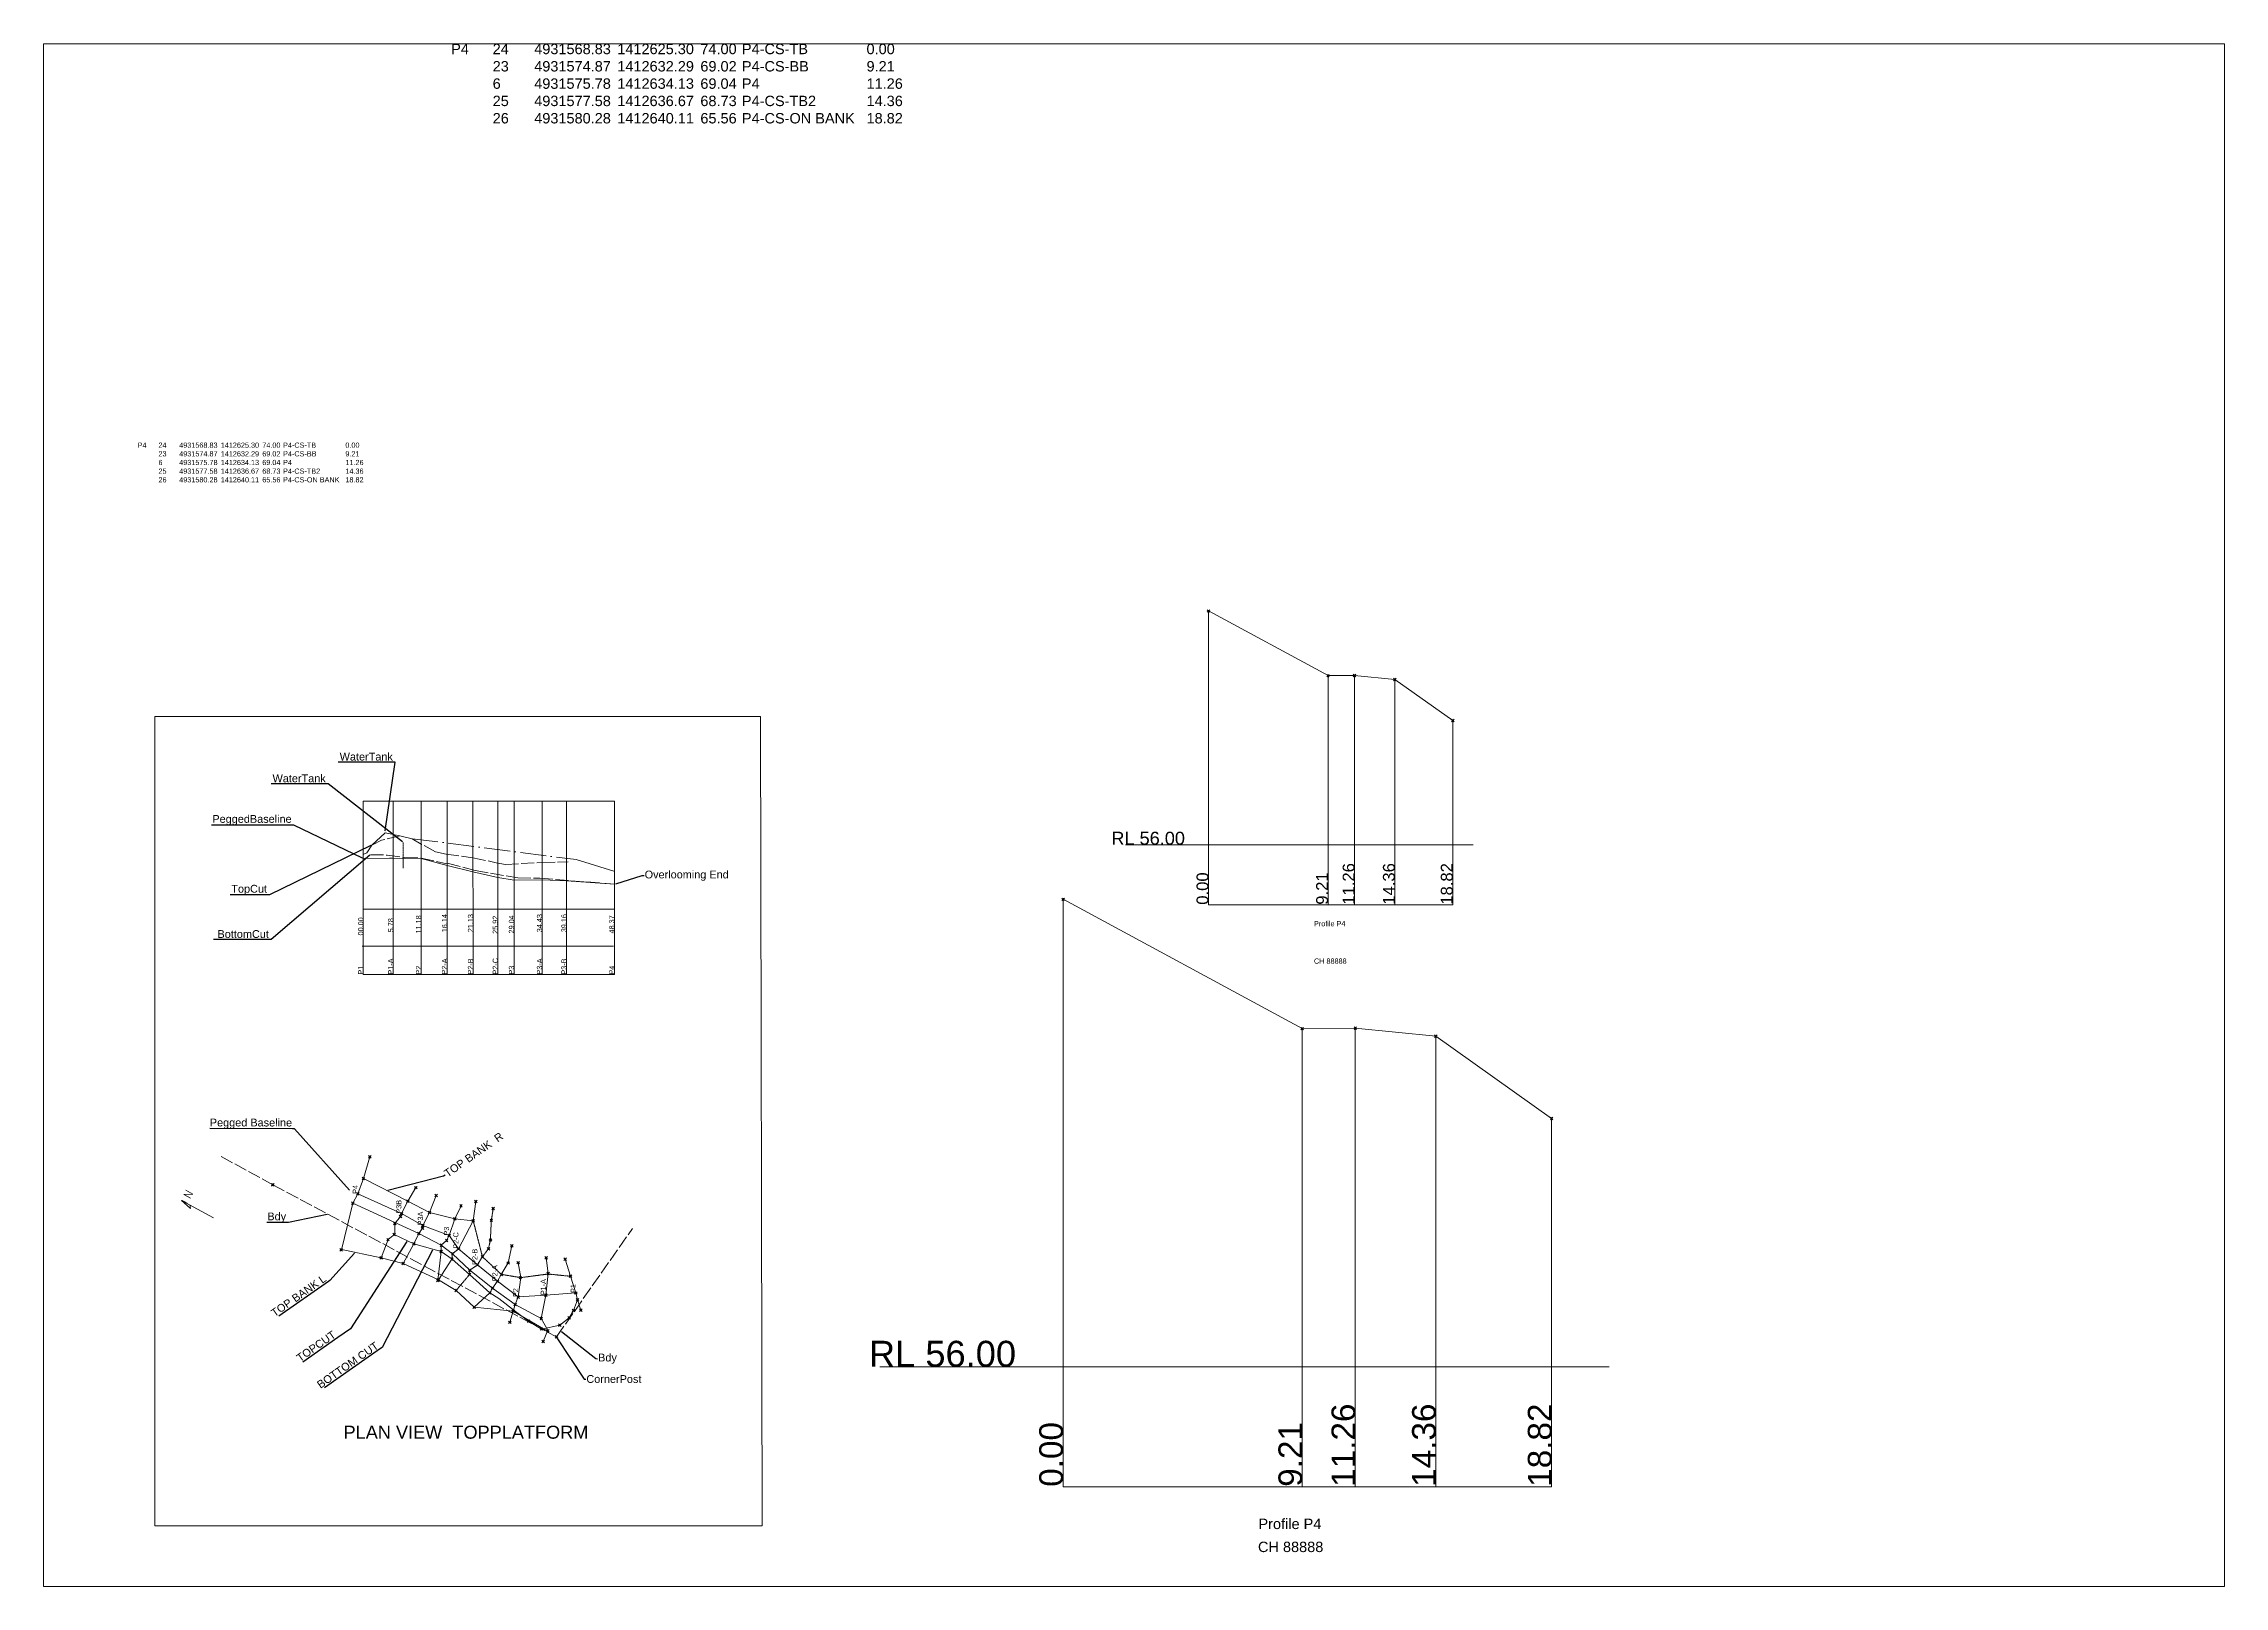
# Model space of a CAD drawing. Extents: x -31393 to 8567538, y -116403 to 8517995.
# Drawn here: x -3736 to 80264, y -2380 to 57026 of the extents above; entities that cross this region are included whole.
import ezdxf
from ezdxf import colors
from ezdxf.entities.mleader import LeaderData, LeaderLine
from ezdxf.math import Vec2, Vec3

# ---------------------------------------------------------------- set-up
doc = ezdxf.new("R2010")
doc.units = 0
doc.header["$MEASUREMENT"] = 0
doc.header["$PDMODE"] = 35
doc.header["$PDSIZE"] = 50
for name, pattern in [('ACAD_ISO02W100', [15, 12, -3]), ('DASHDOT2', [0.7, 0.5, -0.1, 0, -0.1]), ('DASHED', [0.6, 0.5, -0.1]), ('DASHED2', [0.3, 0.25, -0.05])]:
    doc.linetypes.add(name, pattern=pattern)
doc.layers.get('0').update_dxf_attribs({"linetype": 'CONTINUOUS'})
doc.layers.add('Boundary', color=7, linetype='CONTINUOUS')
doc.layers.add('VIEWPORTS', color=7, linetype='CONTINUOUS')
doc.styles.add('Annotative', font='txt.shx', dxfattribs={"height": 200})
doc.styles.add('MtXpl_arial_ttf_shx', font='arial.ttf.shx')
doc.styles.get("Standard").update_dxf_attribs({"font": 'arial.ttf', "height": 200})

msp = doc.modelspace()

# ---------------------------------------------------------------- texts
at = {"color": 7, "linetype": 'Continuous', "lineweight": 0, "style": 'MtXpl_arial_ttf_shx'}
for height, p in [(500, (37392.0001, 26178.26007)), (1000, (28052.77892, 6075.95194))]:
    msp.add_text('RL 56.00', height=height, dxfattribs=at).set_placement(p)
for s, height, p in [('11.26', 458.335, (46760.06042, 23867.64377)), ('14.36', 458.335, (48311.06042, 23867.64377)), ('18.82', 458.335, (50541.06042, 23867.64377)), ('0.00', 458.335, (41131.06042, 23867.64377)), ('9.21', 458.335, (45737.56042, 23867.64377)), ('11.26', 916.67, (46788.89956, 1454.71934)), ('14.36', 916.67, (49890.89956, 1454.71934)), ('18.82', 916.67, (54350.89956, 1454.71934)), ('0.00', 916.67, (35530.89956, 1454.71934)), ('9.21', 916.67, (44743.89956, 1454.71934))]:
    msp.add_text(s, height=height, rotation=90, dxfattribs=at).set_placement(p)
at = {"color": 7, "linetype": 'ACAD_ISO02W100', "lineweight": 0}
for s, p in [('P1               00.00', (8577.1504, 21177.8813)), ('P1-A             5.78', (9731.84443, 21177.8813)), ('P2                11.18', (10804.04963, 21177.8813)), ('P2-A             16.14', (11804.95793, 21177.8813)), ('P2-B             21.13', (12806.10947, 21177.8813)), ('P2-C            25.92', (13761.82572, 21177.8813)), ('P3                29.04', (14383.83858, 21177.8813)), ('P3-A             34.43', (15463.84043, 21177.8813)), ('P3-B             39.16', (16408.35936, 21177.8813)), ('P4                48.37', (18249.95975, 21177.8813))]:
    msp.add_text(s, height=200, rotation=90, dxfattribs=at).set_placement(p)
at = {"color": 7, "linetype": 'Continuous', "lineweight": 0, "ltscale": 1000, "style": 'Annotative'}
msp.add_text('N', height=300, rotation=61.3398071664, dxfattribs=at).set_placement((1898.53502, 12524.81529))
at = {"color": 7, "linetype": 'Continuous', "lineweight": 0}
for s, p in [('P4', (8370.31809, 12734.71915, -1974)), ('P3B', (10046.72556, 11972.38722, -1846)), ('P3A', (10876.00852, 11520.27465, -1808)), ('P3', (11882.56571, 11128.80736, -1820)), ('P2-C', (12242.5995, 10621.58387, -1716)), ('P2-B', (12973.1042, 10000.20567, -15782)), ('P2-A', (13746.53779, 9369.82127, -15782)), ('P1-A', (15611.9959, 8832.63785, -15782)), ('P1', (16764.1532, 8916.67094, -15782)), ('P2', (14542.25192, 8759.92044, -996))]:
    msp.add_text(s, height=200, rotation=90, dxfattribs=at).set_placement(p)
at = {"color": 7, "linetype": 'Continuous', "lineweight": 0, "attachment_point": 1}
for s, width, gutter_width, heights, insert, char_height in [('^IP4^I24^I4931568.83 ^I1412625.30 ^I74.00 ^IP4-CS-TB^I^I0.00 \\P^I^I23^I4931574.87 ^I1412632.29 ^I69.02 ^IP4-CS-BB^I^I9.21 \\P^I^I6^I4931575.78 ^I1412634.13 ^I69.04 ^IP4^I^I^I11.26 \\P^I^I25^I4931577.58 ^I1412636.67 ^I68.73 ^IP4-CS-TB2^I^I14.36 \\P^I^I26^I4931580.28 ^I1412640.11 ^I65.56 ^IP4-CS-ON BANK^I18.82 ', 20462.6466785, 5000, [0], (10361.74603, 57019.65804), 400), ('^IP4^I24^I4931568.83 ^I1412625.30 ^I74.00 ^IP4-CS-TB^I^I0.00 \\P^I^I23^I4931574.87 ^I1412632.29 ^I69.02 ^IP4-CS-BB^I^I9.21 \\P^I^I6^I4931575.78 ^I1412634.13 ^I69.04 ^IP4^I^I^I11.26 \\P^I^I25^I4931577.58 ^I1412636.67 ^I68.73 ^IP4-CS-TB2^I^I14.36 \\P^I^I26^I4931580.28 ^I1412640.11 ^I65.56 ^IP4-CS-ON BANK^I18.82 ', 11587.5779074, 2500, [0], (-912.1184, 41663.93974), 200), ('Profile P4', 4372.3006921, 6.25, [0], (45196.77061, 23237.54396), 200), ('CH 88888', 4372.3006921, 6.25, [0], (45196.77061, 21797.58912), 200), ('PLAN VIEW  TOPPLATFORM', 12013.2236481, 200, [40], (7817.53512, 3806.1018, -15782), 500), ('Profile P4', 8744.6013842, 12.5, [0], (43059.06435, 226.56776), 400), ('CH 88888', 8744.6013842, 12.5, [0], (43040.22115, -659.62273), 400)]:
    msp.add_mtext_dynamic_manual_height_columns(s, width=width, gutter_width=gutter_width, heights=heights, dxfattribs=dict(at, insert=insert, char_height=char_height))

# ---------------------------------------------------------------- linework, layer by layer
at = {"color": 7, "linetype": 'Continuous', "lineweight": 0}
for p, q in [((41131.06042, 35178.2598), (41131.06042, 23867.64377)), ((41131.06042, 35178.2598), (41131.06042, 23867.64377)), ((45737.56042, 32688.2598), (45737.56042, 23867.64377)), ((46760.06042, 32698.2598), (46760.06042, 23867.64377)), ((48311.06042, 32543.2598), (48311.06042, 23867.64377)), ((50541.06042, 30958.2598), (50541.06042, 23867.64377)), ((45737.56042, 30198.2598), (45737.56042, 23867.64377)), ((46760.06042, 30218.2598), (46760.06042, 23867.64377)), ((48311.06042, 29908.2598), (48311.06042, 23867.64377)), ((8576.6267, 27858.1466), (8577.1504, 21177.8813)), ((8576.6267, 27858.1466), (18249.95975, 27858.1466)), ((9731.84443, 27858.1466), (9731.84443, 21177.8813)), ((10804.04963, 27858.1466), (10804.04963, 21177.8813)), ((11804.95793, 27858.1466), (11804.95793, 21177.8813)), ((12802.79079, 27858.1466), (12806.10947, 21177.8813)), ((13761.82572, 27858.1466), (13761.82572, 21177.8813)), ((14383.83858, 27858.1466), (14383.83858, 21177.8813)), ((15463.84043, 27858.1466), (15463.84043, 21177.8813)), ((16408.35936, 27858.1466), (16408.35936, 21177.8813)), ((18249.95975, 27858.1466), (18249.95975, 21177.8813)), ((9418.35894, 26637.51785), (8900.6267, 26157.51785)), ((10460.4267, 26409.51785), (9988.8667, 26517.51785)), ((51331.72947, 26178.26007), (37933.86306, 26178.26007)), ((50541.06042, 23867.64377), (50541.06042, 26738.2598)), ((11763.96715, 25817.51785), (11361.0267, 25909.51785)), ((16780.6267, 25603.51785), (18234.51332, 25153.62675)), ((8577.96633, 23692.9834), (18251.29937, 23692.9834)), ((35530.89956, 24075.9514), (35530.89956, 1454.71934)), ((35530.89956, 24075.9514), (35530.89956, 1454.71934)), ((41131.06042, 23867.64377), (50541.06042, 23867.64377)), ((8536.39134, 22269.74659), (18209.72439, 22269.74659)), ((44743.89956, 19095.9514), (44743.89956, 1454.71934)), ((46788.89956, 19115.9514), (46788.89956, 1454.71934)), ((49890.89956, 18805.9514), (49890.89956, 1454.71934)), ((54350.89956, 15635.9514), (54350.89956, 1454.71934)), ((44743.89956, 14115.9514), (44743.89956, 1454.71934)), ((46788.89956, 14155.9514), (46788.89956, 1454.71934)), ((49890.89956, 13535.9514), (49890.89956, 1454.71934)), ((54350.89956, 1454.71934), (54350.89956, 7195.9514)), ((56565.79115, 6075.95194), (28472.71605, 6075.95194)), ((35530.89956, 1454.71934), (54350.89956, 1454.71934))]:
    msp.add_line(p, q, dxfattribs=at)
at = {"color": 7, "linetype": 'DASHED2', "lineweight": 0, "ltscale": 2000}
for p, q in [((10808.0267, 26203.51785), (10460.4267, 26409.51785)), ((11361.0267, 25909.51785), (10808.0267, 26203.51785))]:
    msp.add_line(p, q, dxfattribs=at)
at = {"color": 7, "linetype": 'Continuous', "lineweight": 0, "ltscale": 1000}
for p, q in [((8577.1504, 21177.8813), (18249.95975, 21177.8813)), ((10296.04021, 12449.70284, -1888), (8579.96832, 13320.98767, -2036)), ((11130.89103, 12021.021, -1866), (10296.04021, 12449.70284, -1888)), ((12102.03977, 11770.78488, -1884), (11130.89103, 12021.021, -1866)), ((12812.81458, 11697.14268, -1938), (12102.03977, 11770.78488, -1884))]:
    msp.add_line(p, q, dxfattribs=at)
for points in [[(-3735.80196, 57019.65804), (80264.19804, 57019.65804), (80264.19804, -2380.34196), (-3735.80196, -2380.34196)], [(543.04791, 31109.92579), (23882.60973, 31109.92579), (23941.37872, -54.55034), (543.04791, -54.55034)]]:
    msp.add_lwpolyline(points, close=True, dxfattribs=at)
at = {"color": 7, "linetype": 'Continuous', "lineweight": 0}
for points in [[(41131.06042, 35178.2598), (45737.56042, 32688.2598), (46760.06042, 32698.2598), (48311.06042, 32543.2598), (50541.06042, 30958.2598)], [(8576.6267, 25649.51785), (9581.65283, 25659.51785), (9731.84443, 25663.51785), (10804.04963, 25641.51785), (11804.95793, 25381.51785), (12802.79079, 25129.51785), (13761.82572, 24921.51785), (14383.83858, 24817.51785), (15463.84043, 24829.51785), (16408.35936, 24791.51785), (18249.95975, 24663.51785)], [(35530.89956, 24075.9514), (44743.89956, 19095.9514), (46788.89956, 19115.9514), (49890.89956, 18805.9514), (54350.89956, 15635.9514)]]:
    msp.add_lwpolyline(points, dxfattribs=at)
at = {"color": 7, "linetype": 'DASHED2', "lineweight": 0, "ltscale": 2000}
for points in [[(9988.8667, 26517.51785), (9274.4267, 26351.51785), (8900.6267, 26157.51785), (8710.6267, 25867.51785), (8576.6267, 25804.91785)], [(8852.79073, 25794.86426), (9492.6267, 25779.51785), (10176.0267, 25681.51785)], [(10176.0267, 25681.51785), (10808.00152, 25663.51785), (11797.73604, 25443.51785)], [(11763.96715, 25817.51785), (12802.79079, 25679.51785), (13692.78965, 25485.51785), (14057.71671, 25417.51785), (15463.8267, 25493.51785), (16464.32372, 25513.51785)], [(12892.70618, 25185.51785), (11856.3424, 25449.51785), (11797.83103, 25442.70232)], [(12892.70618, 25185.51785), (14528.52722, 24899.51785), (15379.43276, 24885.82843), (18271.76484, 24659.51785)]]:
    msp.add_lwpolyline(points, dxfattribs=at)
at = {"color": 7, "linetype": 'DASHDOT2', "lineweight": 0, "ltscale": 2000}
msp.add_lwpolyline([(9418.35894, 26637.51785), (9988.8667, 26517.51785), (10460.4267, 26409.51785), (16780.6267, 25603.51785)], dxfattribs=at)
at = {"color": 7, "linetype": 'Continuous', "lineweight": 0, "elevation": -15782}
for points in [[(7749.19634, 10629.65615), (8173.25582, 12374.56021), (8370.31809, 12734.71915), (8579.96832, 13320.98767), (8833.8258, 14157.94668)], [(16764.1532, 8916.67094), (15611.9959, 8832.63785), (14538.05161, 8763.66151), (13743.75234, 9370.31246), (12973.1042, 10000.20567), (12242.5995, 10621.58387), (12242.5995, 10621.58387), (11882.56571, 11128.80736), (10876.00852, 11520.27465), (10046.72556, 11972.38722), (8370.31809, 12734.71915)], [(9261.13069, 10269.92526), (9529.75133, 10970.72977), (9791.84521, 11181.10963), (9796.2516, 11594.36236), (10012.16827, 11857.85428), (10046.72556, 11972.38722), (10296.04021, 12449.70284), (10598.10757, 12973.72127)], [(10118.40244, 10049.82267), (10525.46575, 10810.93992), (10712.20082, 11210.25685), (10853.41066, 11416.55707), (10876.00852, 11520.27465), (11130.89103, 12021.021), (11386.24645, 12671.03147)], [(15434.33404, 7939.16135), (14424.97313, 8477.59849), (13549.62808, 9100.10555), (12676.07696, 9789.78985), (12019.62922, 10423.95731), (11583.10078, 10757.98563), (10712.20082, 11210.25685), (8173.25582, 12374.56021)], [(11445.47547, 9399.35424), (11578.70746, 10513.19859), (11583.10078, 10757.98563), (11788.70546, 10938.57), (11882.56571, 11128.80736), (12102.03977, 11770.78488), (12341.35671, 12272.84006)], [(11479.22426, 9427.86772), (11994.25809, 10223.07848), (12019.62922, 10423.95731), (12242.5995, 10621.58387), (12812.81458, 11697.14268), (12917.25538, 12444.13138)], [(13456.58547, 8922.64831), (12670.36263, 9627.08968), (11995.40522, 10221.44016), (11578.70746, 10513.19859), (10525.46575, 10810.93992), (9769.43431, 11165.40917)], [(15672.34601, 7446.02727), (14355.53513, 8214.12484), (12848.94845, 8367.78864), (12153.33967, 9016.04201), (11479.22426, 9427.86772), (10118.40244, 10049.82267), (9261.13069, 10269.92526), (7687.82895, 10599.44817)], [(12848.94845, 8367.78864), (13456.58547, 8922.64831), (13549.62808, 9100.10555), (13746.53779, 9369.82127), (13894.78602, 9632.32167), (14156.0662, 10071.62643), (14296.40054, 10728.99563)], [(14227.13282, 7787.28899), (14355.53513, 8214.12484), (14424.97313, 8477.59849), (14538.05161, 8763.66151), (14646.25634, 9508.66844), (14538.64607, 10083.1434)], [(15510.63321, 7052.59807), (15687.36338, 7482.56286), (15434.33404, 7939.16135), (15611.9959, 8832.63785), (15695.61754, 9665.15177), (15626.23465, 10273.34089)], [(16952.98704, 8252.95279), (16833.49346, 8650.26537), (16764.1532, 8916.67094), (16560.24803, 9560.07026), (16352.08079, 10220.01753)]]:
    msp.add_lwpolyline(points, dxfattribs=at)
at = {"color": 7, "linetype": 'Continuous', "lineweight": 0}
msp.add_polyline3d([(13456.58547, 8922.64831, -820), (13801.01714, 8709.69098, -728), (14443.84885, 8210.0397, -434), (14946.41349, 7827.02955, -228), (15438.15365, 7529.21817, -120), (16148.7363, 7682.50319, -286), (16503.10173, 7957.48163, -480), (16672.48338, 8242.10393, -610), (16826.28424, 8650.10062, -846)], dxfattribs=at)
for p in [(41131.06042, 35178.2598), (41131.06042, 35178.2598), (45737.56042, 32688.2598), (46760.06042, 32698.2598), (48311.06042, 32543.2598), (50541.06042, 30958.2598), (35530.89956, 24075.9514), (35530.89956, 24075.9514), (44743.89956, 19095.9514), (46788.89956, 19115.9514), (49890.89956, 18805.9514), (54350.89956, 15635.9514), (8833.8258, 14157.94668, -2670), (8370.31809, 12734.71915, -1974), (8579.96832, 13320.98767, -2036), (10598.10757, 12973.72127, -2314), (11386.24645, 12671.03147, -2320), (8173.25582, 12374.56021, -1978), (10012.16827, 11857.85428, -1854), (10046.72556, 11972.38722, -1846), (10296.04021, 12449.70284, -1888), (11130.89103, 12021.021, -1866), (12102.03977, 11770.78488, -1884), (12341.35671, 12272.84006, -2296), (12812.81458, 11697.14268, -1938), (12917.25538, 12444.13138, -2422), (13509.32351, 11713.61422, -2022), (13583.81685, 12168.62492, -2316), (9529.75133, 10970.72977, -1124), (9769.43431, 11165.40917, -1240), (9796.2516, 11594.36236, -1858), (10712.20082, 11210.25685, -1790), (10853.41066, 11416.55707, -1782), (10876.00852, 11520.27465, -1808), (11788.70546, 10938.57, -1778), (11882.56571, 11128.80736, -1820), (13473.37182, 10955.98404, -1954), (7720.93559, 10583.17125, -982), (9261.13069, 10269.92526, -684), (10118.40244, 10049.82267, -632), (10525.46575, 10810.93992, -1144), (11578.70746, 10513.19859, -1220), (11583.10078, 10757.98563, -1738), (11994.25809, 10223.07848, -1152), (11995.40522, 10221.44016, -1154), (12019.62922, 10423.95731, -1650), (12242.27305, 10611.5892, -1702), (12242.5995, 10621.58387, -1716), (13167.38711, 10312.02958, -1514), (13397.38968, 10614.68254, -1644), (14156.0662, 10071.62643, -1376), (14296.40054, 10728.99563, -1758), (14538.64607, 10083.1434, -1344), (15626.23465, 10273.34089, -1072), (16352.08079, 10220.01753, -1380), (11445.47547, 9399.35424, -532), (11479.22426, 9427.86772, -544), (12670.36263, 9627.08968, -958), (12676.07696, 9789.78985, -1452), (12973.1042, 10000.20567, -1508), (13743.75234, 9370.31246, -1278), (13746.53779, 9369.82127, -1256), (13894.78602, 9632.32167, -1188), (14627.85051, 9505.92372, -1036), (15695.61754, 9665.15177, -1022), (16560.24803, 9560.07026, -1078), (16560.24803, 9560.07026, -1078), (12153.33967, 9016.04201, -486), (12848.94845, 8367.78864, -306), (13456.58547, 8922.64831, -820), (13549.62808, 9100.10555, -1194), (14424.97313, 8477.59849, -974), (14542.25192, 8759.92044, -996), (15611.9959, 8832.63785, -974), (16764.1532, 8916.67094, -988), (16833.49346, 8650.26537, -834), (14227.13282, 7787.28899, -198), (14355.53513, 8214.12484, -438), (14946.41349, 7827.02955, -228), (15434.33404, 7939.16135, -904), (15438.15365, 7529.21817, -120), (16148.7363, 7682.50319, -286), (16503.10173, 7957.48163, -480), (16672.48338, 8242.10393, -610), (16952.98704, 8252.95279, -626), (15510.63321, 7052.59807, 86), (15682.78509, 7458.79474, -118)]:
    msp.add_point(p, dxfattribs=at)
at = {"layer": 'Boundary', "color": 7, "linetype": 'DASHED', "lineweight": 0, "ltscale": 1000, "elevation": -15782}
msp.add_lwpolyline([(3100.43044, 14172.10244), (5095.08332, 13086.10512), (16018.94491, 7226.6172), (18942.66295, 11394.47717)], dxfattribs=at)
at = {"layer": 'Boundary', "color": 7, "linetype": 'Continuous', "lineweight": 0}
for p in [(5092.62523, 13089.26705, -15782), (5095.08332, 13086.10512, -15782), (16018.45372, 7223.83175, -15782)]:
    msp.add_point(p, dxfattribs=at)
at = {"layer": 'VIEWPORTS', "color": 7, "linetype": 'ACAD_ISO02W100', "lineweight": 0}
for p, q in [((10118.88082, 26268.06042), (10118.88082, 25280.37043)), ((1577.6463, 12482.87584), (1803.65214, 12359.34526)), ((1803.65214, 12359.34526), (1577.6463, 12482.87584))]:
    msp.add_line(p, q, dxfattribs=at)
at = {"layer": 'VIEWPORTS', "color": 7, "lineweight": 0}
for p, q in [((1577.6463, 12482.87584), (1927.67927, 12172.51357)), ((1927.67927, 12172.51357), (1901.5515, 12305.8353))]:
    msp.add_line(p, q, dxfattribs=at)
msp.add_lwpolyline([(1577.6463, 12482.87584), (2802.06465, 11813.63162)], dxfattribs=at)
at = {"layer": 'VIEWPORTS', "color": 7, "linetype": 'ACAD_ISO02W100', "lineweight": 0}
for points, elevation in [([(12153.33967, 9016.04201), (12670.36263, 9627.08968), (12676.07696, 9789.78985), (12973.1042, 10000.20567), (13167.38711, 10312.02958), (13397.38968, 10614.68254), (13473.37182, 10955.98404), (13509.32351, 11713.61422), (13583.81685, 12168.62492)], -486), ([(13894.78602, 9632.32167), (13167.38711, 10312.02958), (12812.81458, 11697.14268)], -978), ([(16560.24803, 9560.07026), (15693.80433, 9647.09996), (14646.25634, 9508.66844), (13894.78602, 9632.32167)], -1078)]:
    msp.add_lwpolyline(points, dxfattribs=dict(at, elevation=elevation))

msp.set_redraw_order([(e.dxf.handle, doc.entitydb.next_handle()) for e in msp.query("TEXT MTEXT ATTDEF DIMENSION ARC_DIMENSION")])  # texts and dimensions are drawn at this point

# ---------------------------------------------------------------- leaders
at = {"color": 7, "linetype": 'Continuous', "lineweight": 0, "ltscale": 1000}
ml = msp.add_multileader_mtext('Standard', dxfattribs=at)
ml.set_content('WaterTank', color=7, style='MtXpl_arial_ttf_shx')
ml.set_leader_properties()
ml.build(insert=Vec2(0, 0))
ml.multileader.update_dxf_attribs({"text_right_attachment_type": 6, "dogleg_length": 72, "arrow_head_size": 36})
ctx = ml.context
ctx.base_point, ctx.char_height, ctx.arrow_head_size, ctx.landing_gap_size, ctx.plane_origin = Vec3(7679.42132, 29568.25306), 300, 36, 18, Vec3(10817.21525, 27890.43463)
ctx.right_attachment, ctx.text_align_type = 6, 2
notes = []
notes.append((ctx, [(0, (1, 1, 0), (9806.9984, 29360.70872), (-1, 0), 72, [(0, [(9416.843, 26683.68635)], 0, [])])]))
ctx.mtext.insert, ctx.mtext.alignment, ctx.mtext.flow_direction = Vec3(9716.9984, 29720.70872), 3, 5
ml = msp.add_multileader_mtext('Standard', dxfattribs=at)
ml.set_content('WaterTank', color=7, style='MtXpl_arial_ttf_shx')
ml.set_leader_properties()
ml.build(insert=Vec2(0, 0))
ml.multileader.update_dxf_attribs({"text_right_attachment_type": 6, "dogleg_length": 72, "arrow_head_size": 36})
ctx = ml.context
ctx.base_point, ctx.char_height, ctx.arrow_head_size, ctx.landing_gap_size, ctx.plane_origin = Vec3(5093.33927, 28732.00354), 300, 36, 18, Vec3(8231.13321, 27054.18511)
ctx.right_attachment, ctx.text_align_type = 6, 2
notes.append((ctx, [(0, (1, 1, 0), (7220.91635, 28524.45921), (-1, 0), 72, [(0, [(10118.88082, 26268.06042)], 0, [])])]))
ctx.mtext.insert, ctx.mtext.alignment, ctx.mtext.flow_direction = Vec3(7130.91635, 28884.45921), 3, 5
ml = msp.add_multileader_mtext('Standard', dxfattribs=at)
ml.set_content('PeggedBaseline', color=7, style='MtXpl_arial_ttf_shx')
ml.set_leader_properties()
ml.build(insert=Vec2(0, 0))
ml.multileader.update_dxf_attribs({"text_right_attachment_type": 6, "dogleg_length": 72, "arrow_head_size": 36})
ctx = ml.context
ctx.base_point, ctx.char_height, ctx.arrow_head_size, ctx.landing_gap_size, ctx.plane_origin = Vec3(2774.78741, 27127.79933), 300, 36, 18, Vec3(8175.57, 25927.42846)
ctx.right_attachment, ctx.text_align_type = 6, 2
notes.append((ctx, [(0, (1, 1, 0), (5907.13939, 26934.31365), (-1, 0), 72, [(0, [(8576.6267, 25649.51785)], 0, [])])]))
ctx.mtext.insert, ctx.mtext.alignment, ctx.mtext.flow_direction = Vec3(5817.13939, 27321.285), 3, 5
ml = msp.add_multileader_mtext('Standard', dxfattribs=at)
ml.set_content('TopCut', color=7, style='MtXpl_arial_ttf_shx')
ml.set_leader_properties()
ml.build(insert=Vec2(0, 0))
ml.multileader.update_dxf_attribs({"text_right_attachment_type": 6, "dogleg_length": 72, "arrow_head_size": 36})
ctx = ml.context
ctx.base_point, ctx.char_height, ctx.arrow_head_size, ctx.landing_gap_size, ctx.plane_origin = Vec3(3510.43062, 24440.41871), 300, 36, 18, Vec3(7945.48951, 23322.59652)
ctx.right_attachment, ctx.text_align_type = 6, 2
notes.append((ctx, [(0, (1, 1, 0), (4958.81261, 24248.77479), (-1, 0), 72, [(0, [(8900.6267, 26157.51785)], 0, [])])]))
ctx.mtext.insert, ctx.mtext.alignment, ctx.mtext.flow_direction = Vec3(4868.81261, 24632.06264), 3, 5
ml = msp.add_multileader_mtext('Standard', dxfattribs=at)
ml.set_content('BottomCut', color=7, style='MtXpl_arial_ttf_shx')
ml.set_leader_properties()
ml.build(insert=Vec2(0, 0))
ml.multileader.update_dxf_attribs({"text_right_attachment_type": 6, "dogleg_length": 72, "arrow_head_size": 36})
ctx = ml.context
ctx.base_point, ctx.char_height, ctx.arrow_head_size, ctx.landing_gap_size, ctx.plane_origin = Vec3(2943.60515, 22736.69823), 300, 36, 18, Vec3(8006.56135, 24900.78422)
ctx.right_attachment, ctx.text_align_type = 6, 2
notes.append((ctx, [(0, (1, 1, 0), (5031.48236, 22529.25622), (-1, 0), 72, [(0, [(8852.79073, 25794.86426)], 0, [])])]))
ctx.mtext.insert, ctx.mtext.alignment, ctx.mtext.flow_direction = Vec3(4941.48236, 22889.25622), 3, 5
ml = msp.add_multileader_mtext('Standard', dxfattribs=at)
ml.set_content('Overlooming End', color=7, style='MtXpl_arial_ttf_shx')
ml.set_leader_properties()
ml.build(insert=Vec2(0, 0))
ml.multileader.update_dxf_attribs({"text_right_attachment_type": 6, "dogleg_length": 72, "arrow_head_size": 36})
ctx = ml.context
ctx.base_point, ctx.char_height, ctx.arrow_head_size, ctx.landing_gap_size, ctx.plane_origin = Vec3(19397.44601, 24987.68842), 300, 36, 18, Vec3(23683.8912, 27349.56754)
ctx.right_attachment = 6
notes.append((ctx, [(1, (1, 1, 0), (19325.44601, 24987.68842), (1, 0), 72, [(0, [(18271.76484, 24659.51785)], 0, [])])]))
ctx.mtext.insert, ctx.mtext.flow_direction = Vec3(19415.44601, 25181.17409), 5
ml = msp.add_multileader_mtext('Standard', dxfattribs=at)
ml.set_content('Pegged Baseline', color=7, style='MtXpl_arial_ttf_shx')
ml.set_leader_properties()
ml.build(insert=Vec2(0, 0))
ml.multileader.update_dxf_attribs({"text_right_attachment_type": 6, "dogleg_length": 0.36, "arrow_head_size": 36})
ctx = ml.context
ctx.base_point, ctx.char_height, ctx.arrow_head_size, ctx.landing_gap_size, ctx.plane_origin, ctx.plane_x_axis, ctx.plane_y_axis = Vec3(2675.86292, 15438.89115, -15782), 300, 36, 18, Vec3(7299.36287, 15567.65936, -15782), Vec3(0.9999989873, -0.0014231584), Vec3(0.0014231584, 0.9999989873)
ctx.right_attachment, ctx.text_align_type = 6, 2
notes.append((ctx, [(0, (1, 1, 0), (5924.37554, 15240.78213, -15782), (-0.9999989873, 0.0014231584), 72, [(0, [(8065.45645, 12850.26595, -15782)], 0, [])])]))
ctx.mtext.insert, ctx.mtext.text_direction, ctx.mtext.rotation, ctx.mtext.alignment, ctx.mtext.flow_direction = Vec3(5834.92635, 15627.88117, -15782), Vec3(0.9999989873, -0.0014231584), 6.2817621483, 3, 5
ml = msp.add_multileader_mtext('Standard', dxfattribs=at)
ml.set_content('TOP BANK  R', color=7, style='MtXpl_arial_ttf_shx')
ml.set_leader_properties()
ml.build(insert=Vec2(0, 0))
ml.multileader.update_dxf_attribs({"text_right_attachment_type": 6, "dogleg_length": 72, "arrow_head_size": 36})
ctx = ml.context
ctx.base_point, ctx.char_height, ctx.arrow_head_size, ctx.landing_gap_size, ctx.plane_origin, ctx.plane_x_axis, ctx.plane_y_axis = Vec3(11726.86381, 13469.90328, -15782), 300, 36, 18, Vec3(12446.70921, 17666.78021, -15782), Vec3(0.8191603711, 0.5735645443), Vec3(-0.5735645443, 0.8191603711)
ctx.right_attachment = 6
notes.append((ctx, [(1, (1, 1, 0), (11667.88426, 13428.60663, -15782), (0.8191603711, 0.5735645443), 72, [(0, [(9486.0051, 12860.97425, -15782)], 0, [])])]))
ctx.mtext.insert, ctx.mtext.text_direction, ctx.mtext.rotation, ctx.mtext.flow_direction = Vec3(11654.10685, 13605.19689, -15782), Vec3(0.8191603711, 0.5735645443), 0.6108507208, 5
ml = msp.add_multileader_mtext('Standard', dxfattribs=at)
ml.set_content('Bdy', color=7, style='MtXpl_arial_ttf_shx')
ml.set_leader_properties()
ml.build(insert=Vec2(0, 0))
ml.multileader.update_dxf_attribs({"text_right_attachment_type": 6, "dogleg_length": 72, "arrow_head_size": 36})
ctx = ml.context
ctx.base_point, ctx.char_height, ctx.arrow_head_size, ctx.landing_gap_size, ctx.plane_origin, ctx.plane_x_axis, ctx.plane_y_axis = Vec3(4857.25693, 11821.76423, -15782), 300, 36, 18, Vec3(7222.82465, 11944.79858, -15782), Vec3(0.9999989873, -0.0014231584), Vec3(0.0014231584, 0.9999989873)
ctx.right_attachment, ctx.text_align_type = 6, 2
notes.append((ctx, [(0, (1, 1, 0), (5694.516, 11626.47289, -15782), (-0.9999989873, 0.0014231584), 72, [(0, [(7222.82465, 11944.79858, -15782)], 0, [])])]))
ctx.mtext.insert, ctx.mtext.text_direction, ctx.mtext.rotation, ctx.mtext.alignment, ctx.mtext.flow_direction = Vec3(5605.06856, 12014.79976, -15782), Vec3(0.9999989873, -0.0014231584), 6.2817621483, 3, 5
ml = msp.add_multileader_mtext('Standard', dxfattribs=at)
ml.set_content('TOPCUT', color=7, style='MtXpl_arial_ttf_shx')
ml.set_leader_properties()
ml.build(insert=Vec2(0, 0))
ml.multileader.update_dxf_attribs({"text_right_attachment_type": 6, "dogleg_length": 72, "arrow_head_size": 36})
ctx = ml.context
ctx.base_point, ctx.char_height, ctx.arrow_head_size, ctx.landing_gap_size, ctx.plane_origin, ctx.plane_x_axis, ctx.plane_y_axis = Vec3(6049.99543, 6369.4699, -15782), 300, 36, 18, Vec3(10277.80694, 10927.05603, -15782), Vec3(0.8191603711, 0.5735645443), Vec3(-0.5735645443, 0.8191603711)
ctx.right_attachment, ctx.text_align_type = 6, 2
notes.append((ctx, [(0, (1, 1, 0), (8086.23999, 7542.10717, -15782), (-0.8191603711, -0.5735645443), 594.43031, [(0, [(10277.80694, 10927.05603, -15782)], 0, [])])]))
ctx.mtext.insert, ctx.mtext.text_direction, ctx.mtext.rotation, ctx.mtext.width, ctx.mtext.defined_height, ctx.mtext.alignment, ctx.mtext.flow_direction = Vec3(7378.07812, 7485.7366, -15782), Vec3(0.8191603711, 0.5735645443), 0.6108507208, 1646.0299886, 730.53127, 3, 5
ml = msp.add_multileader_mtext('Standard', dxfattribs=at)
ml.set_content('TOP BANK L', color=7, style='MtXpl_arial_ttf_shx')
ml.set_leader_properties()
ml.build(insert=Vec2(0, 0))
ml.multileader.update_dxf_attribs({"text_right_attachment_type": 6, "dogleg_length": 72, "arrow_head_size": 36})
ctx = ml.context
ctx.base_point, ctx.char_height, ctx.arrow_head_size, ctx.landing_gap_size, ctx.plane_origin, ctx.plane_x_axis, ctx.plane_y_axis = Vec3(5114.20358, 8130.95581, -15782), 300, 36, 18, Vec3(8268.29114, 10477.87226, -15782), Vec3(0.8191603711, 0.5735645443), Vec3(-0.5735645443, 0.8191603711)
ctx.right_attachment, ctx.text_align_type = 6, 2
notes.append((ctx, [(0, (1, 1, 0), (7290.32128, 9401.40538, -15782), (-0.8191603711, -0.5735645443), 72, [(0, [(8268.29114, 10477.87226, -15782)], 0, [])])]))
ctx.mtext.insert, ctx.mtext.text_direction, ctx.mtext.rotation, ctx.mtext.alignment, ctx.mtext.flow_direction = Vec3(7010.11361, 9644.68231, -15782), Vec3(0.8191603711, 0.5735645443), 0.6108507208, 3, 5
ml = msp.add_multileader_mtext('Standard', dxfattribs=at)
ml.set_content('BOTTOM CUT', color=7, style='MtXpl_arial_ttf_shx')
ml.set_leader_properties()
ml.build(insert=Vec2(0, 0))
ml.multileader.update_dxf_attribs({"text_right_attachment_type": 6, "dogleg_length": 72, "arrow_head_size": 36})
ctx = ml.context
ctx.base_point, ctx.char_height, ctx.arrow_head_size, ctx.landing_gap_size, ctx.plane_origin, ctx.plane_x_axis, ctx.plane_y_axis = Vec3(6810.38616, 5322.25111, -15782), 300, 36, 18, Vec3(10546.95645, 8837.20681, -15782), Vec3(0.8191603711, 0.5735645443), Vec3(-0.5735645443, 0.8191603711)
ctx.right_attachment, ctx.text_align_type = 6, 2
notes.append((ctx, [(0, (1, 1, 0), (9304.61019, 6815.55916, -15782), (-0.8191603711, -0.5735645443), 72, [(0, [(11257.95583, 10603.872, -15782)], 0, [])])]))
ctx.mtext.insert, ctx.mtext.text_direction, ctx.mtext.rotation, ctx.mtext.alignment, ctx.mtext.flow_direction = Vec3(9024.40252, 7058.83608, -15782), Vec3(0.8191603711, 0.5735645443), 0.6108507208, 3, 5
ml = msp.add_multileader_mtext('Standard', dxfattribs=at)
ml.set_content('CornerPost', color=7, style='MtXpl_arial_ttf_shx')
ml.set_leader_properties()
ml.build(insert=Vec2(0, 0))
ml.multileader.update_dxf_attribs({"text_right_attachment_type": 6, "dogleg_length": 72, "arrow_head_size": 36})
ctx = ml.context
ctx.base_point, ctx.char_height, ctx.arrow_head_size, ctx.landing_gap_size, ctx.plane_origin, ctx.plane_x_axis, ctx.plane_y_axis = Vec3(17153.02108, 5603.2157, -15782), 300, 36, 18, Vec3(20066.48049, 8602.96923, -15782), Vec3(0.9999989873, -0.0014231584), Vec3(0.0014231584, 0.9999989873)
ctx.right_attachment = 6
notes.append((ctx, [(1, (1, 1, 0), (17081.02115, 5603.31817, -15782), (0.9999989873, -0.0014231584), 72, [(0, [(16018.45372, 7223.83175, -15782)], 0, [])])]))
ctx.mtext.insert, ctx.mtext.text_direction, ctx.mtext.rotation, ctx.mtext.flow_direction = Vec3(17171.23817, 5755.74791, -15782), Vec3(0.9999989873, -0.0014231584), 6.2817621483, 5
ml = msp.add_multileader_mtext('Standard', dxfattribs=at)
ml.set_content('Bdy', color=7, style='MtXpl_arial_ttf_shx')
ml.set_leader_properties()
ml.build(insert=Vec2(0, 0))
ml.multileader.update_dxf_attribs({"text_right_attachment_type": 6, "dogleg_length": 72, "arrow_head_size": 36})
ctx = ml.context
ctx.base_point, ctx.char_height, ctx.arrow_head_size, ctx.landing_gap_size, ctx.plane_origin, ctx.plane_x_axis, ctx.plane_y_axis = Vec3(17605.20262, 6387.80699, -15782), 300, 36, 18, Vec3(20185.01783, 9052.36527, -15782), Vec3(0.9999989873, -0.0014231584), Vec3(0.0014231584, 0.9999989873)
ctx.right_attachment = 6
notes.append((ctx, [(1, (1, 1, 0), (17533.2027, 6387.90946, -15782), (0.9999989873, -0.0014231584), 72, [(0, [(16183.99945, 7461.90807, -15782)], 0, [])])]))
ctx.mtext.insert, ctx.mtext.text_direction, ctx.mtext.rotation, ctx.mtext.flow_direction = Vec3(17623.47884, 6581.88077, -15782), Vec3(0.9999989873, -0.0014231584), 6.2817621483, 5
for ctx, leaders in notes:
    for number, flags, end, landing, length, lines in leaders:
        leader = LeaderData()
        leader.index, (leader.has_last_leader_line, leader.has_dogleg_vector, leader.attachment_direction) = number, flags
        leader.last_leader_point, leader.dogleg_vector, leader.dogleg_length = Vec3(end), Vec3(landing), length
        for number, points, colour, breaks in lines:
            line = LeaderLine()
            line.index, line.vertices, line.color, line.breaks = number, Vec3.list(points), colors.encode_raw_color(colour), breaks
            leader.lines.append(line)
        ctx.leaders.append(leader)

doc.saveas('drawing.dxf')
